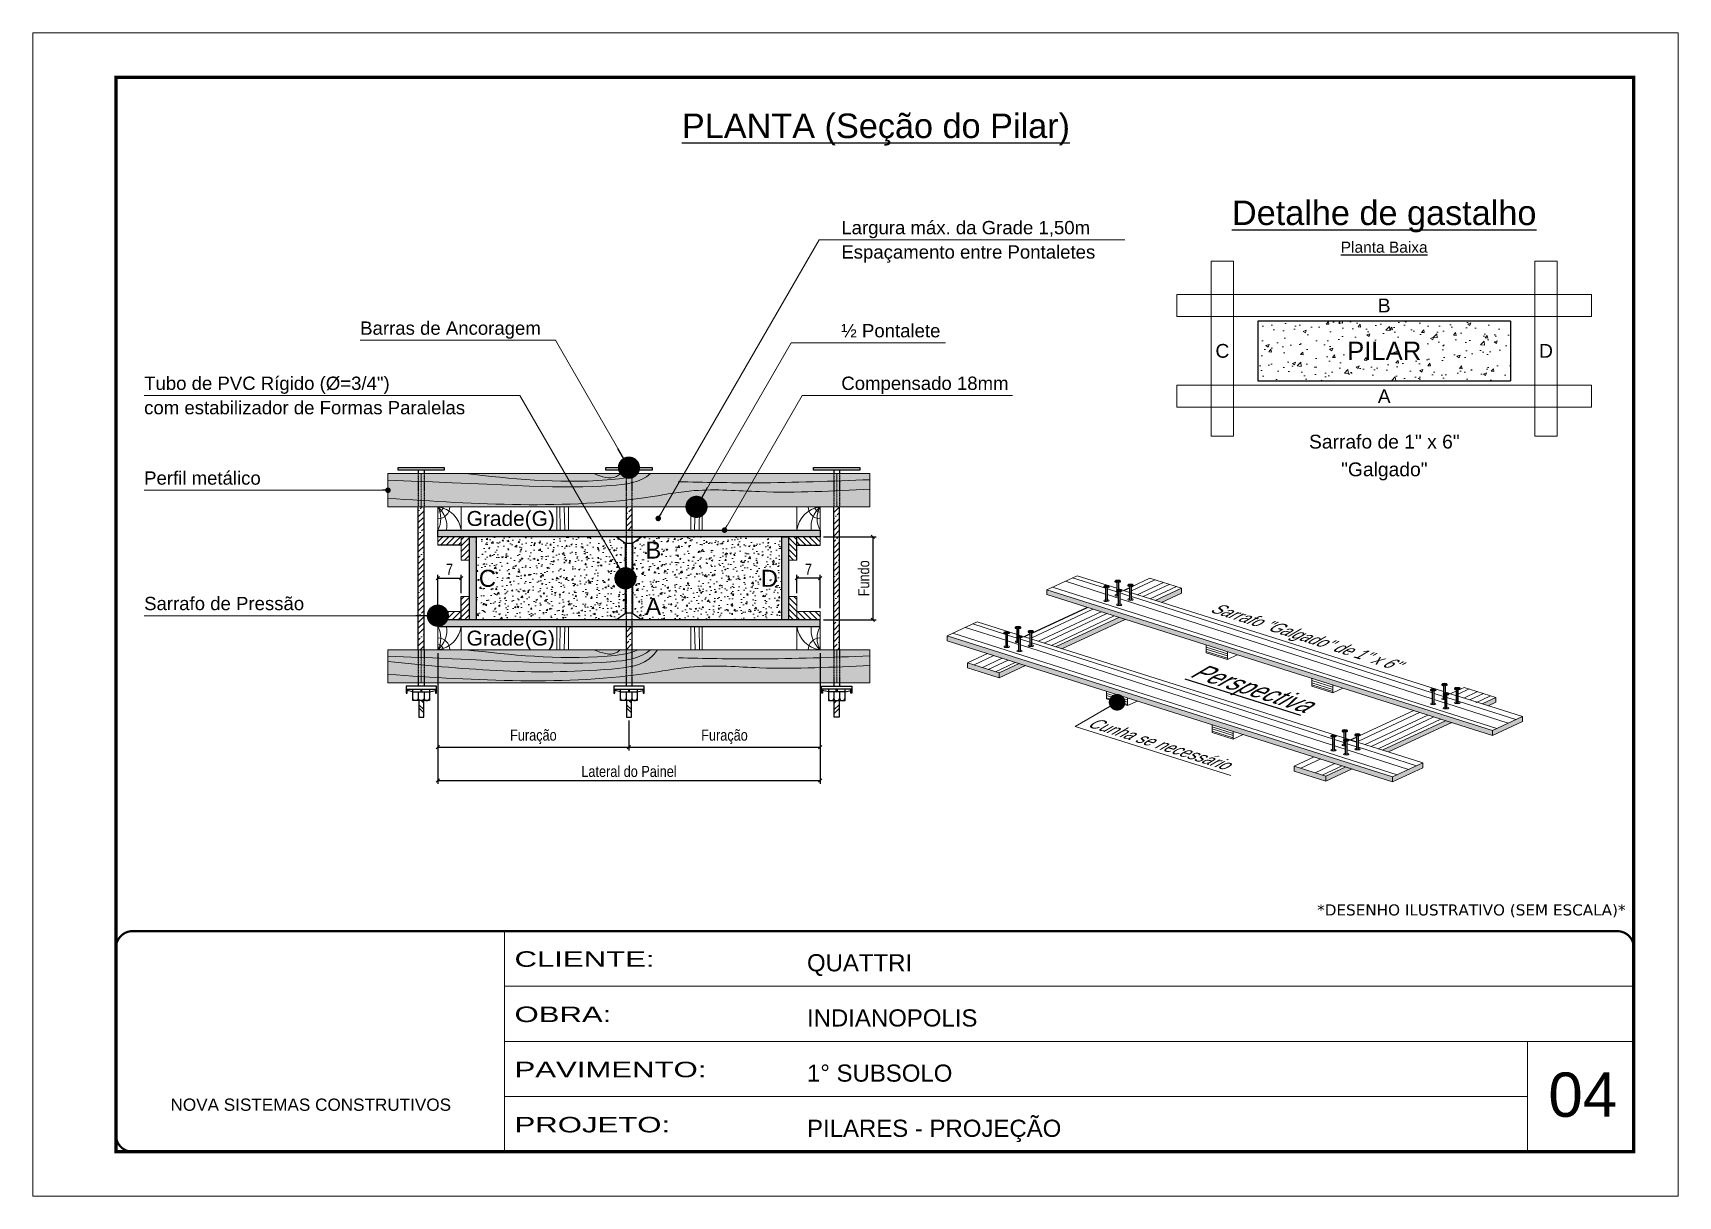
# Model space of a CAD drawing. Header units: millimetres. Extents: x 1945 to 8225, y 304 to 15137.
# Drawn here: x 6713 to 8198, y 14087 to 15137 of the extents above; entities that cross this region are included whole.
import ezdxf
from ezdxf.enums import TextEntityAlignment as Align

# ---------------------------------------------------------------- set-up
doc = ezdxf.new("R2010")
doc.units = ezdxf.units.MM
for name, pattern in [('CONTINUO', [0]), ('DASHED', [0.75, 0.5, -0.25]), ('HIDDEN', [0.375, 0.25, -0.125])]:
    doc.linetypes.add(name, pattern=pattern)
doc.layers.add('BARRA ANCORAGEM', color=251, linetype='Continuous')
doc.layers.add('COTA', color=241, linetype='Continuous')
for name, color, linetype, lineweight in [('CARIMBO', 255, 'Continuous', 9), ('CONCRETO', 251, 'Continuous', 25), ('Demarcação 1', 251, 'Continuous', 9), ('Folhas', 255, 'Continuous', 9), ('Hachura', 251, 'Continuous', 9), ('Madeira', 126, 'Continuous', 18), ('Perfil Metálico', 224, 'Continuous', 18), ('SARRAFO DE PRESSAO', 251, 'DASHED', 9)]:
    doc.layers.add(name, color=color, linetype=linetype, lineweight=lineweight)
doc.layers.add('Demarcação 2', color=7, linetype='Continuous', lineweight=9, true_color=0xe0e0e0)
doc.styles.add('ARIAL', font='arial.ttf')
doc.styles.add('COTA TECNICA-50', font='techl___.ttf', dxfattribs={"height": 10})
doc.styles.add('SANSSERIF', font='sas_____.pfb')
doc.styles.get("Standard").update_dxf_attribs({"font": 'arial.ttf'})
doc.styles.add('stylellllll', font='verdana.ttf', dxfattribs={"height": 2})
doc.styles.add('Tecnologia', font='')
doc.styles.get('Tecnologia').set_extended_font_data('Forgotten Futurist')
doc.dimstyles.new('3x', dxfattribs={"dimtxt": 10, "dimasz": 5, "dimexe": 7, "dimexo": 5, "dimgap": 4, "dimtad": 1, "dimdec": 4, "dimlfac": 0.333333, "dimdsep": 46, "dimtxsty": 'Standard', "dimblk": 'DOT', "dimcen": 0.09, "dimclrd": 1, "dimclre": 1, "dimclrt": 2, "dimadec": 0, "dimazin": 2, "dimtfac": 1, "dimtdec": 4, "dimtmove": 0, "dimatfit": 3, "dimldrblk": 'DOT', "dimfxl": 1, "dimtolj": 1, "dimtzin": 0, "dimlwd": 9, "dimlwe": 9, "dimarcsym": 0})
doc.dimstyles.new('COTA PAINEL-50', dxfattribs={"dimtxt": 10, "dimasz": 3, "dimexe": 3, "dimexo": 3, "dimgap": 3, "dimtad": 1, "dimdec": 1, "dimzin": 12, "dimdsep": 46, "dimtxsty": 'COTA TECNICA-50', "dimblk1": 'OBLIQUE', "dimblk2": 'OBLIQUE', "dimsah": 1, "dimcen": 0.9, "dimclrd": 4, "dimclre": 4, "dimclrt": 240, "dimadec": 1, "dimazin": 3, "dimtfac": 1, "dimtdec": 1, "dimtmove": 0, "dimatfit": 3, "dimfxl": 1, "dimtolj": 1, "dimtzin": 12, "dimarcsym": 0})
pattern_1 = [(45, (-466.4565, 22138.6626), (-5.303301, 5.303301), []), (45, (-461.153, 22138.6626), (-5.303301, 5.303301), [9.375, -1.875, 0, -1.875])]

msp = doc.modelspace()

# ---------------------------------------------------------------- texts
at = {"color": 0, "linetype": 'Continuous', "ltscale": 5, "style": 'ARIAL'}
for s, height, p in [('%%UPLANTA (Seção do Pilar)', 22.1184, (7474.31, 15042.2)), ('%%UDetalhe de gastalho', 22.1184, (7933.07, 14963.68)), ('%%UPlanta Baixa', 10, (7933.07, 14938.68))]:
    msp.add_text(s, height=height, dxfattribs=at).set_placement(p, align=Align.CENTER)
for s, p in [('Largura máx. da Grade 1,50m', (7443.05, 14955.36)), ('Barras de Ancoragem', (7008.77, 14864.63)), ('½ Pontalete', (7443.05, 14862.3)), ('Tubo de PVC Rígido (Ø=3/4")', (6813.77, 14814.84)), ('Compensado 18mm', (7443.05, 14814.84)), ('Perfil metálico', (6813.77, 14729.29)), ('Sarrafo de Pressão ', (6813.77, 14616.04))]:
    msp.add_text(s, height=12, dxfattribs=at).set_placement(p)
for s, p in [('Espaçamento entre Pontaletes', (7443.05, 14945.36)), ('com estabilizador de Formas Paralelas', (6813.77, 14804.84))]:
    msp.add_text(s, height=12, dxfattribs=at).set_placement(p, align=Align.TOP_LEFT)
for s, height, p in [('B', 12.44, (7933.07, 14891.04)), ('C', 12.44, (7787.03, 14850.08)), ('PILAR', 16.589, (7933.07, 14850.08)), ('D', 12.44, (8079.12, 14850.08)), ('A', 12.44, (7933.07, 14809.12)), ('Sarrafo de 1" x 6"', 12.4416, (7933.21, 14768.13)), ('"Galgado"', 12.442, (7933.21, 14743.13))]:
    msp.add_text(s, height=height, dxfattribs=at).set_placement(p, align=Align.MIDDLE_CENTER)
at = {"color": 0, "linetype": 'Continuous'}
for s, height, style, p in [('Grade(G)', 13.5, 'SANSSERIF', (7104.87, 14698.79)), ('C', 15.36, 'ARIAL', (7115.89, 14644.79)), ('D', 15.36, 'ARIAL', (7370.38, 14644.79)), ('Grade(G)', 13.5, 'SANSSERIF', (7104.87, 14590.79))]:
    msp.add_text(s, height=height, dxfattribs=dict(at, style=style)).set_placement(p, align=Align.MIDDLE_LEFT)
at = {"color": 0, "linetype": 'Continuous', "style": 'ARIAL'}
for s, p in [('B', (7273.33, 14670.29)), ('A', (7273.33, 14619.29))]:
    msp.add_text(s, height=15.36, dxfattribs=at).set_placement(p, align=Align.MIDDLE_CENTER)
at = {"style": 'ARIAL', "oblique": 42}
for s, height, p in [('Sarrafo "Galgado" de 1" x 6\'\'', 9.9777, (7858.89, 14588.11)), ('%%UPerspectiva', 15, (7808.76, 14539.68))]:
    msp.add_text(s, height=height, rotation=342.45159, dxfattribs=at).set_placement(p, align=Align.CENTER)
msp.add_text('Cunha se necessário', height=9.9777, rotation=342.45159, dxfattribs=at).set_placement((7664.27, 14511.1))
at = {"style": 'stylellllll'}
msp.add_text('*DESENHO ILUSTRATIVO (SEM ESCALA)*', height=10, dxfattribs=at).set_placement((8150.94, 14340.44), align=Align.RIGHT)
at = {"layer": 'CARIMBO', "style": 'ARIAL'}
msp.add_text('04', height=40, dxfattribs=at).set_placement((8081.22, 14158.68))

# ---------------------------------------------------------------- blocks, each defined once
blk = doc.blocks.new('_Oblique')
at = {"color": 0, "linetype": 'ByBlock', "lineweight": -2}
blk.add_line((-0.5, -0.5), (0.5, 0.5), dxfattribs=at)
blk = doc.blocks.new('*D381')
at = {"layer": 'COTA', "color": 4, "lineweight": -2, "transparency": 16777216}
for p, q in [((7426.9, 14682.3), (7474.5, 14682.3)), ((7471.5, 14682.3), (7471.5, 14607.3)), ((7426.9, 14607.3), (7474.5, 14607.3))]:
    blk.add_line(p, q, dxfattribs=at)
at = {"layer": 'Defpoints', "color": 0, "transparency": 16777216}
for p in [(7423.9, 14682.3), (7423.9, 14607.3), (7471.5, 14607.3)]:
    blk.add_point(p, dxfattribs=at)
at = {"layer": 'COTA', "color": 4, "lineweight": -2, "transparency": 16777216, "xscale": 3, "yscale": 3, "zscale": 3}
for p, rotation in [((7471.5, 14682.3), 90), ((7471.5, 14607.3), 270)]:
    blk.add_blockref('_Oblique', p, dxfattribs=dict(at, rotation=rotation))
at = {"layer": 'COTA', "color": 240, "transparency": 16777216, "insert": (7463.4, 14644.8), "char_height": 10, "attachment_point": 5, "rotation": 90, "style": 'COTA TECNICA-50'}
blk.add_mtext('\\A1;Fundo', dxfattribs=at)
blk = doc.blocks.new('*D382')
at = {"layer": 'COTA', "color": 4, "lineweight": -2, "transparency": 16777216}
for p, q in [((7078.9, 14577.3), (7078.9, 14489.3)), ((7251.4, 14516.4), (7251.4, 14489.3)), ((7078.9, 14492.3), (7251.4, 14492.3))]:
    blk.add_line(p, q, dxfattribs=at)
at = {"layer": 'Defpoints', "color": 0, "transparency": 16777216}
for p in [(7078.9, 14580.3), (7251.4, 14519.4), (7251.4, 14492.3)]:
    blk.add_point(p, dxfattribs=at)
at = {"layer": 'COTA', "color": 4, "lineweight": -2, "transparency": 16777216, "xscale": 3, "yscale": 3, "zscale": 3, "rotation": 180}
blk.add_blockref('_Oblique', (7078.9, 14492.3), dxfattribs=at)
at = {"layer": 'COTA', "color": 4, "lineweight": -2, "transparency": 16777216, "xscale": 3, "yscale": 3, "zscale": 3}
blk.add_blockref('_Oblique', (7251.4, 14492.3), dxfattribs=at)
at = {"layer": 'COTA', "color": 240, "transparency": 16777216, "insert": (7165.1, 14501.7), "char_height": 10, "attachment_point": 5, "style": 'COTA TECNICA-50'}
blk.add_mtext('\\A1;Furação', dxfattribs=at)
blk = doc.blocks.new('*D383')
at = {"layer": 'COTA', "color": 4, "lineweight": -2, "transparency": 16777216}
for p, q in [((7423.9, 14577.3), (7423.9, 14489.3)), ((7251.4, 14516.4), (7251.4, 14489.3)), ((7251.4, 14492.3), (7423.9, 14492.3))]:
    blk.add_line(p, q, dxfattribs=at)
at = {"layer": 'Defpoints', "color": 0, "transparency": 16777216}
for p in [(7423.9, 14580.3), (7251.4, 14519.4), (7423.9, 14492.3)]:
    blk.add_point(p, dxfattribs=at)
at = {"layer": 'COTA', "color": 4, "lineweight": -2, "transparency": 16777216, "xscale": 3, "yscale": 3, "zscale": 3, "rotation": 180}
blk.add_blockref('_Oblique', (7251.4, 14492.3), dxfattribs=at)
at = {"layer": 'COTA', "color": 4, "lineweight": -2, "transparency": 16777216, "xscale": 3, "yscale": 3, "zscale": 3}
blk.add_blockref('_Oblique', (7423.9, 14492.3), dxfattribs=at)
at = {"layer": 'COTA', "color": 240, "transparency": 16777216, "insert": (7337.6, 14501.7), "char_height": 10, "attachment_point": 5, "style": 'COTA TECNICA-50'}
blk.add_mtext('\\A1;Furação', dxfattribs=at)
blk = doc.blocks.new('*D384')
at = {"layer": 'COTA', "color": 4, "lineweight": -2, "transparency": 16777216}
for p, q in [((7078.9, 14577.3), (7078.9, 14459.3)), ((7423.9, 14577.3), (7423.9, 14459.3)), ((7078.9, 14462.3), (7423.9, 14462.3))]:
    blk.add_line(p, q, dxfattribs=at)
at = {"layer": 'Defpoints', "color": 0, "transparency": 16777216}
for p in [(7078.9, 14580.3), (7423.9, 14580.3), (7423.9, 14462.3)]:
    blk.add_point(p, dxfattribs=at)
at = {"layer": 'COTA', "color": 4, "lineweight": -2, "transparency": 16777216, "xscale": 3, "yscale": 3, "zscale": 3, "rotation": 180}
blk.add_blockref('_Oblique', (7078.9, 14462.3), dxfattribs=at)
at = {"layer": 'COTA', "color": 4, "lineweight": -2, "transparency": 16777216, "xscale": 3, "yscale": 3, "zscale": 3}
blk.add_blockref('_Oblique', (7423.9, 14462.3), dxfattribs=at)
at = {"layer": 'COTA', "color": 240, "transparency": 16777216, "insert": (7251.4, 14470.4), "char_height": 10, "attachment_point": 5, "style": 'COTA TECNICA-50'}
blk.add_mtext('\\A1;Lateral do Painel', dxfattribs=at)
blk = doc.blocks.new('*D385')
at = {"layer": 'COTA', "color": 4, "lineweight": -2, "transparency": 16777216}
for p, q in [((7078.9, 14617.8), (7078.9, 14647.8)), ((7078.9, 14644.8), (7099.9, 14644.8)), ((7099.9, 14631.3), (7099.9, 14647.8))]:
    blk.add_line(p, q, dxfattribs=at)
at = {"layer": 'Defpoints', "color": 0, "transparency": 16777216}
for p in [(7099.9, 14644.8), (7099.9, 14628.3), (7078.9, 14614.8)]:
    blk.add_point(p, dxfattribs=at)
at = {"layer": 'COTA', "color": 4, "lineweight": -2, "transparency": 16777216, "xscale": 3, "yscale": 3, "zscale": 3, "rotation": 180}
blk.add_blockref('_Oblique', (7078.9, 14644.8), dxfattribs=at)
at = {"layer": 'COTA', "color": 4, "lineweight": -2, "transparency": 16777216, "xscale": 3, "yscale": 3, "zscale": 3}
blk.add_blockref('_Oblique', (7099.9, 14644.8), dxfattribs=at)
at = {"layer": 'COTA', "color": 240, "transparency": 16777216, "insert": (7089.4, 14652.9), "char_height": 10, "attachment_point": 5, "style": 'COTA TECNICA-50'}
blk.add_mtext('\\A1;7', dxfattribs=at)
blk = doc.blocks.new('*D386')
at = {"layer": 'COTA', "color": 4, "lineweight": -2, "transparency": 16777216}
for p, q in [((7402.9, 14631.3), (7402.9, 14647.8)), ((7423.9, 14644.8), (7402.9, 14644.8)), ((7423.9, 14617.8), (7423.9, 14647.8))]:
    blk.add_line(p, q, dxfattribs=at)
at = {"layer": 'Defpoints', "color": 0, "transparency": 16777216}
for p in [(7402.9, 14644.8), (7402.9, 14628.3), (7423.9, 14614.8)]:
    blk.add_point(p, dxfattribs=at)
at = {"layer": 'COTA', "color": 4, "lineweight": -2, "transparency": 16777216, "xscale": 3, "yscale": 3, "zscale": 3, "rotation": 180}
blk.add_blockref('_Oblique', (7402.9, 14644.8), dxfattribs=at)
at = {"layer": 'COTA', "color": 4, "lineweight": -2, "transparency": 16777216, "xscale": 3, "yscale": 3, "zscale": 3}
blk.add_blockref('_Oblique', (7423.9, 14644.8), dxfattribs=at)
at = {"layer": 'COTA', "color": 240, "transparency": 16777216, "insert": (7413.4, 14652.9), "char_height": 10, "attachment_point": 5, "style": 'COTA TECNICA-50'}
blk.add_mtext('\\A1;7', dxfattribs=at)
blk = doc.blocks.new('_Dot')
at = {"color": 0, "linetype": 'ByBlock', "lineweight": -2}
blk.add_line((-0.5, 0), (-1, 0), dxfattribs=at)
at = {"color": 0, "linetype": 'ByBlock', "const_width": 0.5}
blk.add_lwpolyline([(-0.25, 0, 1), (0.25, 0, 1)], format="xyb", close=True, dxfattribs=at)
blk = doc.blocks.new('9999999999')
at = {"color": 30, "linetype": 'CONTINUO'}
for p, q in [((98564.6, 34230.2), (98564.6, 34429.4)), ((98564.6, 34379.6), (99584, 34379.6)), ((98564.6, 34329.8), (99488, 34329.8)), ((99584, 34329.8), (99488, 34329.8)), ((99488, 34329.8), (99488, 34230.2)), ((98564.6, 34280), (99488, 34280))]:
    blk.add_line(p, q, dxfattribs=at)
at = {"color": 30, "linetype": 'CONTINUO', "const_width": 2}
blk.add_lwpolyline([(99584, 34230.2), (99584, 34414.4, 0.414214), (99569, 34429.4), (98229, 34429.4, 0.414214), (98214, 34414.4), (98214, 34245.2, 0.414214), (98229, 34230.2), (99584, 34230.2)], format="xyb", dxfattribs=at)
at = {"layer": 'Folhas'}
blk.add_lwpolyline([(98139, 34190.2), (99624, 34190.2), (99624, 35240.2), (98139, 35240.2)], close=True, dxfattribs=at)
at = {"layer": 'Folhas', "color": 30, "const_width": 3}
blk.add_lwpolyline([(98214, 34230.2), (99584, 34230.2), (99584, 35200.2), (98214, 35200.2)], close=True, dxfattribs=at)
at = {"color": 7, "linetype": 'Continuous', "ltscale": 5, "style": 'ARIAL'}
for s, height, p in [('QUATTRI', 15.48, (98837.7, 34393.1)), ('INDIANOPOLIS', 15.483, (98837.7, 34343.3)), ('1° SUBSOLO', 15.48, (98837.7, 34293.5)), ('NOVA SISTEMAS CONSTRUTIVOS', 11.059, (98263.2, 34267.2)), ('PILARES - PROJEÇÃO', 15.483, (98837.7, 34243.7))]:
    blk.add_text(s, height=height, dxfattribs=at).set_placement(p)
at = {"layer": 'Folhas', "color": 7, "style": 'Tecnologia', "width": 1.5}
for s, p in [('CLIENTE:', (98573.7, 34397.2)), ('OBRA:', (98573.7, 34347.3)), ('PAVIMENTO:', (98573.7, 34297.5)), ('PROJETO:', (98573.7, 34247.7))]:
    blk.add_text(s, height=14, dxfattribs=at).set_placement(p)

# ---------------------------------------------------------------- dimensions: what is measured, and where the dimension line sits
at = {"layer": 'COTA'}
dim = msp.add_linear_dim(base=(7471.54, 14607.29), p1=(7423.87, 14682.29), p2=(7423.87, 14607.29), angle=90, text='Fundo', dimstyle='COTA PAINEL-50', dxfattribs=at)
dim.commit()
dim.dimension.update_dxf_attribs({"geometry": '*D381', "text_midpoint": (7463.41, 14644.79)})
dim = msp.add_linear_dim(base=(7099.87, 14644.79), p1=(7078.87, 14614.79), p2=(7099.87, 14628.29), text='7', dimstyle='COTA PAINEL-50', dxfattribs=at)
dim.commit()
dim.dimension.update_dxf_attribs({"geometry": '*D385', "text_midpoint": (7089.37, 14644.79), "dimtype": 160})
dim = msp.add_linear_dim(base=(7402.87, 14644.79), p1=(7423.87, 14614.79), p2=(7402.87, 14628.29), angle=180, text='7', dimstyle='COTA PAINEL-50', dxfattribs=at)
dim.commit()
dim.dimension.update_dxf_attribs({"geometry": '*D386', "text_midpoint": (7413.37, 14644.79), "dimtype": 160})
for base, p1, p2, text, picture, middle in [((7251.37, 14492.33), (7078.87, 14580.29), (7251.37, 14519.4), 'Furação', '*D382', (7165.12, 14501.73)), ((7423.87, 14462.33), (7078.87, 14580.29), (7423.87, 14580.29), 'Lateral do Painel', '*D384', (7251.37, 14470.39)), ((7423.87, 14492.33), (7251.37, 14519.4), (7423.87, 14580.29), 'Furação', '*D383', (7337.62, 14501.73))]:
    dim = msp.add_linear_dim(base=base, p1=p1, p2=p2, text=text, dimstyle='COTA PAINEL-50', dxfattribs=at)
    dim.commit()
    dim.dimension.update_dxf_attribs({"geometry": picture, "text_midpoint": middle})

# ---------------------------------------------------------------- hatches: boundary and pattern name
at = {"layer": 'Demarcação 1'}
for points in [[(7078.87, 14688.29), (7423.87, 14688.29), (7423.87, 14682.29), (7078.87, 14682.29)], [(7107.37, 14682.29), (7113.37, 14682.29), (7113.37, 14607.29), (7107.37, 14607.29)], [(7389.37, 14682.29), (7395.37, 14682.29), (7395.37, 14607.29), (7389.37, 14607.29)], [(7423.87, 14607.29), (7078.87, 14607.29), (7078.87, 14601.29), (7423.87, 14601.29)]]:
    msp.add_hatch(color=256, dxfattribs=at).paths.add_polyline_path(points)
at = {"layer": 'Demarcação 2'}
for points in [[(7468.87, 14739.29), (7033.87, 14739.29), (7033.87, 14709.29), (7468.87, 14709.29)], [(7468.87, 14580.29), (7033.87, 14580.29), (7033.87, 14550.29), (7468.87, 14550.29)]]:
    msp.add_hatch(color=256, dxfattribs=at).paths.add_polyline_path(points)
h = msp.add_hatch(color=256, dxfattribs=at)
h.paths.add_polyline_path([(7556.82, 14568.45), (7556.82, 14564.05), (7585.42, 14555.01), (7585.42, 14559.41)])
h.paths.add_polyline_path([(7609.21, 14566.03), (7603.57, 14567.82), (7585.42, 14559.41), (7585.42, 14555.01)])
h.paths.add_polyline_path([(7699.22, 14607.74), (7693.58, 14609.52), (7636.43, 14583.05), (7642.08, 14581.26)])
h.paths.add_polyline_path([(7750.23, 14635.78), (7726.44, 14624.75), (7732.08, 14622.97), (7750.23, 14631.38)])
h = msp.add_hatch(color=256, dxfattribs=at)
h.paths.add_polyline_path([(7628.59, 14634.48), (7628.59, 14630.08), (8030.69, 14502.92), (8030.69, 14507.32)])
h.paths.add_polyline_path([(8057.91, 14515.53), (8057.91, 14519.93), (8030.69, 14507.32), (8030.69, 14502.92)])
h = msp.add_hatch(color=256, dxfattribs=at)
h.paths.add_polyline_path([(7538.58, 14592.77), (7538.58, 14588.37), (7940.69, 14461.21), (7940.69, 14465.61)])
h.paths.add_polyline_path([(7967.91, 14473.82), (7967.91, 14478.22), (7940.69, 14465.61), (7940.69, 14461.21)])
h = msp.add_hatch(color=256, dxfattribs=at)
h.paths.add_polyline_path([(7994.14, 14514.48), (7988.5, 14516.26), (7931.36, 14489.78), (7937, 14488)])
h.paths.add_polyline_path([(8033.86, 14537.28), (8021.36, 14531.49), (8027.01, 14529.71), (8033.86, 14532.88)])
h.paths.add_polyline_path([(7904.14, 14472.77), (7898.49, 14474.55), (7880.35, 14466.15), (7880.35, 14461.75)])
h.paths.add_polyline_path([(7851.74, 14475.19), (7851.74, 14470.79), (7880.35, 14461.75), (7880.35, 14466.15)])
at = {"layer": 'Hachura'}
h = msp.add_hatch(dxfattribs=at)
h.set_pattern_fill('AR-CONC', color=256, scale=4, style=0)
h.set_pattern_definition([(50, (8103.277, 19176.732), (28.69041, -2.51009), [3, -33]), (355, (8103.277, 19176.732), (-5.55005, 30.08769), [2.4, -26.4]), (100.4514, (8105.668, 19176.523), (23.14038, 27.57758), [2.5496, -28.04568]), (46.1842, (8103.277, 19184.732), (42.68964, -6.62076), [4.5, -49.5]), (96.6356, (8106.834, 19184.18), (37.3865, 38.9647), [3.8244, -42.0685]), (351.1842, (8103.277, 19184.732), (37.3865, 38.96474), [3.6, -39.6]), (21, (8107.277, 19182.732), (23.87628, -16.10476), [3, -33]), (326, (8107.277, 19182.732), (9.73261, 29.006), [2.4, -26.4]), (71.4514, (8109.267, 19181.39), (33.6089, 12.90122), [2.5496, -28.04568]), (37.5, (8103.277, 19176.732), (0.486394, 13.315754), [0, -26.08, 0, -26.8, 0, -26.5]), (7.5, (8103.277, 19176.732), (10.52278, 15.77647), [0, -15.28, 0, -25.48, 0, -10.1]), (327.5, (8094.357, 19176.732), (21.352897, -0.902195), [0, -10, 0, -31.2, 0, -41.4]), (317.5, (8090.357, 19176.732), (23.32745, 4.0042), [0, -13, 0, -20.72, 0, -29.4])])
h.paths.add_polyline_path([(7819.03, 14877.04), (7819.03, 14823.12), (8047.12, 14823.12), (8047.12, 14877.04)])
h.paths.add_polyline_path([(7895.44, 14837.64), (7970.71, 14837.64), (7970.71, 14862.52), (7895.44, 14862.52)], flags=24)
h = msp.add_hatch(dxfattribs=at)
h.set_pattern_fill('ANSI35', color=256, scale=30, style=0)
h.set_pattern_definition(pattern_1)
h.paths.add_polyline_path([(7061.21, 14580.29), (7066.54, 14580.29), (7066.54, 14709.29), (7061.21, 14709.29)])
h = msp.add_hatch(dxfattribs=at)
h.set_pattern_fill('ANSI35', color=256, scale=30, style=0)
h.set_pattern_definition(pattern_1)
h.paths.add_polyline_path([(7248.71, 14688.29), (7254.04, 14688.29), (7254.04, 14709.29), (7248.71, 14709.29)])
h = msp.add_hatch(dxfattribs=at)
h.set_pattern_fill('ANSI35', color=256, scale=30, style=0)
h.set_pattern_definition(pattern_1)
h.paths.add_polyline_path([(7436.21, 14580.29), (7441.54, 14580.29), (7441.54, 14709.29), (7436.21, 14709.29)])
h = msp.add_hatch(dxfattribs=at)
h.set_pattern_fill('ANSI31', color=256, scale=30, style=0)
h.set_pattern_definition([(45, (3414.463, 13415.748), (-2.6516504, 2.6516504), [])])
h.paths.add_polyline_path([(7099.87, 14682.29), (7078.87, 14682.29), (7078.87, 14674.79), (7099.87, 14674.79)])
h = msp.add_hatch(dxfattribs=at)
h.set_pattern_fill('ANSI31', color=256, scale=30, style=0)
h.set_pattern_definition([(45, (10214.9686, 19412.1332), (-2.6516504, 2.6516504), [])])
h.paths.add_polyline_path([(7107.37, 14661.29), (7107.37, 14682.29), (7099.87, 14682.29), (7099.87, 14661.29)])
h = msp.add_hatch(dxfattribs=at)
h.set_pattern_fill('AR-CONC', color=256, scale=2, style=0)
h.set_pattern_definition([(50, (3414.463, 13435.248), (14.345204, -1.255043), [1.5, -16.5]), (355, (3414.463, 13435.248), (-2.775027, 15.043843), [1.2, -13.2]), (100.4514, (3415.659, 13435.144), (11.570188, 13.78879), [1.274804, -14.02284]), (46.1842, (3414.463, 13439.248), (21.34482, -3.31038), [2.25, -24.75]), (96.6356, (3416.242, 13438.972), (18.69325, 19.48236), [1.91221, -21.03426]), (351.1842, (3414.463, 13439.248), (18.69324, 19.48237), [1.8, -19.8]), (21, (3416.463, 13438.248), (11.93814, -8.052378), [1.5, -16.5]), (326, (3416.463, 13438.248), (4.866307, 14.503), [1.2, -13.2]), (71.4514, (3417.458, 13437.577), (16.804453, 6.45061), [1.274804, -14.02284]), (37.5, (3414.463, 13435.248), (0.243197, 6.657877), [0, -13.04, 0, -13.4, 0, -13.25]), (7.5, (3414.463, 13435.248), (5.261391, 7.888234), [0, -7.64, 0, -12.74, 0, -5.05]), (327.5, (3410.003, 13435.248), (10.676449, -0.4510974), [0, -5, 0, -15.6, 0, -20.7]), (317.5, (3408.003, 13435.248), (11.663723, 2.0021), [0, -6.5, 0, -10.36, 0, -14.7])])
h.paths.add_polyline_path([(7248.25, 14676.29), (7239.71, 14682.29), (7113.37, 14682.29), (7113.37, 14607.29), (7239.71, 14607.29), (7248.25, 14613.29)])
h.paths.add_polyline_path([(7389.37, 14607.29), (7389.37, 14682.29), (7263.04, 14682.29), (7254.5, 14676.29), (7254.5, 14613.29), (7263.04, 14607.29)])
h.paths.add_polyline_path([(7111.92, 14632.88), (7135.36, 14632.88), (7135.36, 14656.71), (7111.92, 14656.71)], flags=9)
h.paths.add_polyline_path([(7262.31, 14607.77), (7284.36, 14607.77), (7284.36, 14630.81), (7262.31, 14630.81)], flags=25)
h.paths.add_polyline_path([(7262.34, 14658.77), (7284.33, 14658.77), (7284.33, 14681.81), (7262.34, 14681.81)], flags=24)
h.paths.add_polyline_path([(7366.54, 14633.27), (7389.72, 14633.27), (7389.72, 14656.31), (7366.54, 14656.31)], flags=9)
h = msp.add_hatch(dxfattribs=at)
h.set_pattern_fill('ANSI31', color=256, scale=30, style=0)
h.set_pattern_definition([(135, (4287.777, 19412.1332), (2.6516504, 2.6516504), [])])
h.paths.add_polyline_path([(7395.37, 14661.29), (7395.37, 14682.29), (7402.87, 14682.29), (7402.87, 14661.29)])
h = msp.add_hatch(dxfattribs=at)
h.set_pattern_fill('ANSI31', color=256, scale=30, style=0)
h.set_pattern_definition([(135, (11088.2826, 13415.748), (2.6516504, 2.6516504), [])])
h.paths.add_polyline_path([(7402.87, 14682.29), (7423.87, 14682.29), (7423.87, 14674.79), (7402.87, 14674.79)])
h = msp.add_hatch(dxfattribs=at)
h.set_pattern_fill('ANSI31', color=256, scale=30, style=0)
h.set_pattern_definition([(45, (10214.9686, 19358.1332), (-2.6516504, 2.6516504), [])])
h.paths.add_polyline_path([(7107.37, 14607.29), (7107.37, 14628.29), (7099.87, 14628.29), (7099.87, 14607.29)])
h = msp.add_hatch(dxfattribs=at)
h.set_pattern_fill('ANSI31', color=256, scale=30, style=0)
h.set_pattern_definition([(135, (4287.777, 19358.1332), (2.6516504, 2.6516504), [])])
h.paths.add_polyline_path([(7395.37, 14607.29), (7395.37, 14628.29), (7402.87, 14628.29), (7402.87, 14607.29)])
h = msp.add_hatch(dxfattribs=at)
h.set_pattern_fill('ANSI31', color=256, scale=30, style=0)
h.set_pattern_definition([(45, (3414.463, 13348.248), (-2.6516504, 2.6516504), [])])
h.paths.add_polyline_path([(7099.87, 14614.79), (7078.87, 14614.79), (7078.87, 14607.29), (7099.87, 14607.29)])
h = msp.add_hatch(dxfattribs=at)
h.set_pattern_fill('ANSI31', color=256, scale=30, style=0)
h.set_pattern_definition([(135, (11088.2826, 13348.248), (2.6516504, 2.6516504), [])])
h.paths.add_polyline_path([(7402.87, 14614.79), (7423.87, 14614.79), (7423.87, 14607.29), (7402.87, 14607.29)])
h = msp.add_hatch(dxfattribs=at)
h.set_pattern_fill('ANSI35', color=256, scale=30, style=0)
h.set_pattern_definition(pattern_1)
h.paths.add_polyline_path([(7254.04, 14601.29), (7248.71, 14601.29), (7248.71, 14580.29), (7254.04, 14580.29)])
h = msp.add_hatch(dxfattribs=at)
h.set_pattern_fill('ANSI31', color=256, scale=15, angle=117.5, style=0)
h.set_pattern_definition([(162.5, (1127.2333, 21531.909), (-0.56382337, -1.7882193), [])])
h.paths.add_polyline_path([(7791.5, 14578.56), (7772.43, 14584.59), (7772.43, 14577.59), (7791.5, 14571.56)])
h = msp.add_hatch(dxfattribs=at)
h.set_pattern_fill('ANSI31', color=256, scale=15, angle=117.5, style=0)
h.set_pattern_definition([(162.5, (1222.5796, 21501.7578), (-0.56382337, -1.7882193), [])])
h.paths.add_polyline_path([(7886.85, 14548.41), (7867.78, 14554.44), (7867.78, 14547.44), (7886.85, 14541.41)])
h = msp.add_hatch(dxfattribs=at)
h.set_pattern_fill('ANSI31', color=256, scale=15, angle=117.5, style=0)
h.set_pattern_definition([(162.5, (1037.2268, 21490.202), (-0.56382337, -1.7882193), [])])
h.paths.add_polyline_path([(7701.5, 14529.85), (7701.5, 14536.85), (7682.43, 14542.88), (7682.43, 14535.88)])
h = msp.add_hatch(dxfattribs=at)
h.set_pattern_fill('ANSI31', color=256, scale=15, angle=117.5, style=0)
h.set_pattern_definition([(162.5, (1132.573, 21460.051), (-0.56382337, -1.7882193), [])])
h.paths.add_polyline_path([(7796.84, 14506.7), (7777.77, 14512.73), (7777.77, 14505.73), (7796.84, 14499.7)])

# ---------------------------------------------------------------- linework, layer by layer
for p, q in [((7099.87, 14674.79), (7078.87, 14674.79)), ((7402.87, 14661.29), (7402.87, 14682.29)), ((7402.87, 14674.79), (7423.87, 14674.79)), ((7690.08, 14642.24), (7690.08, 14641.67)), ((7690.12, 14642.24), (7692.7, 14641.55)), ((7690.32, 14642.52), (7693.67, 14641.62)), ((7690.85, 14642.73), (7694.4, 14641.78)), ((7691.73, 14642.89), (7694.91, 14642.04)), ((7695.01, 14641.67), (7695.01, 14642.24)), ((7099.87, 14607.29), (7099.87, 14628.29)), ((7679.87, 14637.51), (7679.87, 14636.93)), ((7679.9, 14637.51), (7682.49, 14636.81)), ((7679.99, 14636.82), (7681.48, 14636.28)), ((7680.11, 14637.79), (7683.46, 14636.89)), ((7680.63, 14638), (7684.19, 14637.05)), ((7681.48, 14636.28), (7681.48, 14623.84)), ((7681.52, 14638.16), (7684.7, 14637.31)), ((7681.72, 14623.81), (7681.72, 14635.73)), ((7684.68, 14636.82), (7683.19, 14636.28)), ((7683.19, 14623.84), (7683.19, 14636.28)), ((7684.8, 14636.93), (7684.8, 14637.51)), ((7690.2, 14641.55), (7691.69, 14641.01)), ((7691.46, 14633.84), (7691.46, 14633.27)), ((7691.49, 14633.84), (7694.07, 14633.15)), ((7691.57, 14633.15), (7693.06, 14632.61)), ((7691.69, 14641.01), (7691.69, 14634.12)), ((7691.69, 14633.11), (7691.69, 14628.57)), ((7691.7, 14634.12), (7695.05, 14633.23)), ((7691.94, 14634.24), (7691.94, 14640.46)), ((7691.94, 14628.55), (7691.94, 14633.02)), ((7692.22, 14634.34), (7695.77, 14633.39)), ((7693.06, 14632.61), (7693.06, 14620.18)), ((7693.11, 14634.5), (7696.28, 14633.65)), ((7693.31, 14620.15), (7693.31, 14632.06)), ((7694.89, 14641.55), (7693.4, 14641.01)), ((7693.4, 14634.52), (7693.4, 14641.01)), ((7696.27, 14633.15), (7694.78, 14632.61)), ((7694.78, 14620.17), (7694.78, 14632.61)), ((7696.38, 14633.27), (7696.38, 14633.84)), ((7697.84, 14633.8), (7703.27, 14636.32)), ((7701.67, 14638.58), (7701.67, 14638)), ((7701.7, 14638.58), (7704.29, 14637.88)), ((7701.78, 14637.89), (7703.27, 14637.34)), ((7701.91, 14638.86), (7705.26, 14637.96)), ((7702.43, 14639.07), (7705.99, 14638.12)), ((7703.27, 14637.34), (7703.27, 14624.91)), ((7703.32, 14639.23), (7706.49, 14638.38)), ((7703.52, 14624.88), (7703.52, 14636.79)), ((7704.99, 14637.11), (7706.91, 14638)), ((7706.48, 14637.89), (7704.99, 14637.34)), ((7704.99, 14624.91), (7704.99, 14637.34)), ((7706.59, 14638), (7706.59, 14638.58)), ((7614.98, 14595.4), (7664.97, 14618.57)), ((7600.08, 14600.53), (7600.08, 14599.96)), ((7600.11, 14600.53), (7602.69, 14599.84)), ((7600.19, 14599.84), (7601.68, 14599.3)), ((7600.32, 14600.81), (7603.67, 14599.91)), ((7600.84, 14601.03), (7604.39, 14600.07)), ((7601.68, 14599.3), (7601.68, 14592.41)), ((7601.73, 14601.19), (7604.9, 14600.33)), ((7601.93, 14592.54), (7601.93, 14598.75)), ((7604.89, 14599.84), (7603.4, 14599.3)), ((7603.4, 14592.81), (7603.4, 14599.3)), ((7605, 14599.96), (7605, 14600.53)), ((7589.86, 14595.8), (7589.86, 14595.23)), ((7589.9, 14595.8), (7592.48, 14595.11)), ((7589.98, 14595.11), (7591.47, 14594.57)), ((7590.11, 14596.08), (7593.46, 14595.18)), ((7590.63, 14596.29), (7594.18, 14595.34)), ((7591.47, 14594.57), (7591.47, 14582.13)), ((7591.51, 14596.45), (7594.69, 14595.6)), ((7591.72, 14582.11), (7591.72, 14594.02)), ((7594.67, 14595.11), (7593.18, 14594.57)), ((7593.18, 14582.13), (7593.18, 14594.57)), ((7594.79, 14595.23), (7594.79, 14595.8)), ((7601.45, 14592.14), (7601.45, 14591.56)), ((7601.48, 14592.14), (7604.07, 14591.44)), ((7601.57, 14591.45), (7603.06, 14590.9)), ((7601.68, 14591.4), (7601.68, 14586.87)), ((7601.69, 14592.42), (7605.04, 14591.52)), ((7601.93, 14586.84), (7601.93, 14591.32)), ((7602.21, 14592.63), (7605.77, 14591.68)), ((7603.06, 14590.9), (7603.06, 14578.47)), ((7603.1, 14592.79), (7606.27, 14591.94)), ((7603.3, 14578.44), (7603.3, 14590.36)), ((7606.26, 14591.45), (7604.77, 14590.9)), ((7604.77, 14578.47), (7604.77, 14590.9)), ((7606.38, 14591.56), (7606.38, 14592.14)), ((7607.83, 14592.09), (7613.27, 14594.61)), ((7611.66, 14596.87), (7611.66, 14596.3)), ((7611.69, 14596.87), (7614.28, 14596.18)), ((7611.78, 14596.18), (7613.27, 14595.64)), ((7611.9, 14597.15), (7615.25, 14596.25)), ((7612.42, 14597.36), (7615.98, 14596.41)), ((7613.27, 14595.64), (7613.27, 14583.2)), ((7613.31, 14597.52), (7616.49, 14596.67)), ((7613.51, 14583.18), (7613.51, 14595.09)), ((7616.47, 14596.18), (7614.98, 14595.64)), ((7614.98, 14583.2), (7614.98, 14595.64)), ((7616.59, 14596.3), (7616.59, 14596.87)), ((7974.79, 14544.24), (7974.79, 14543.67)), ((7974.83, 14544.24), (7977.41, 14543.55)), ((7974.91, 14543.55), (7976.4, 14543.01)), ((7975.03, 14544.52), (7978.39, 14543.63)), ((7975.56, 14544.74), (7979.11, 14543.79)), ((7976.4, 14543.01), (7976.4, 14530.58)), ((7976.44, 14544.9), (7979.62, 14544.05)), ((7976.65, 14530.55), (7976.65, 14542.46)), ((7979.6, 14543.55), (7978.11, 14543.01)), ((7978.11, 14530.57), (7978.11, 14543.01)), ((7979.72, 14543.67), (7979.72, 14544.24)), ((7985.01, 14548.98), (7985.01, 14548.4)), ((7985.04, 14548.98), (7987.62, 14548.28)), ((7985.12, 14548.29), (7986.61, 14547.74)), ((7985.25, 14549.26), (7988.6, 14548.36)), ((7985.77, 14549.47), (7989.32, 14548.52)), ((7986.38, 14540.58), (7986.38, 14540.01)), ((7986.41, 14540.58), (7989, 14539.89)), ((7986.5, 14539.89), (7987.99, 14539.35)), ((7986.61, 14547.74), (7986.61, 14540.86)), ((7986.61, 14539.85), (7986.61, 14535.31)), ((7986.62, 14540.86), (7989.97, 14539.96)), ((7986.65, 14549.63), (7989.83, 14548.78)), ((7986.86, 14540.98), (7986.86, 14547.2)), ((7986.86, 14535.28), (7986.86, 14539.76)), ((7987.14, 14541.08), (7990.7, 14540.12)), ((7987.99, 14539.35), (7987.99, 14526.92)), ((7988.03, 14541.23), (7991.2, 14540.38)), ((7988.23, 14526.89), (7988.23, 14538.8)), ((7989.81, 14548.29), (7988.32, 14547.74)), ((7988.32, 14541.26), (7988.32, 14547.74)), ((7991.19, 14539.89), (7989.7, 14539.35)), ((7989.7, 14526.91), (7989.7, 14539.35)), ((7989.93, 14548.4), (7989.93, 14548.98)), ((7991.3, 14540.01), (7991.3, 14540.58)), ((7996.59, 14545.31), (7996.59, 14544.74)), ((7996.62, 14545.31), (7999.21, 14544.62)), ((7996.71, 14544.62), (7998.2, 14544.08)), ((7996.83, 14545.59), (8000.18, 14544.7)), ((7997.35, 14545.81), (8000.91, 14544.86)), ((7998.2, 14544.08), (7998.2, 14531.65)), ((7998.24, 14545.97), (8001.41, 14545.11)), ((7998.44, 14531.62), (7998.44, 14543.53)), ((8001.4, 14544.62), (7999.91, 14544.08)), ((7999.91, 14531.64), (7999.91, 14544.08)), ((8001.52, 14544.74), (8001.52, 14545.31)), ((7884.79, 14502.54), (7884.79, 14501.97)), ((7884.82, 14502.54), (7887.4, 14501.85)), ((7884.9, 14501.85), (7886.39, 14501.31)), ((7885.03, 14502.82), (7888.38, 14501.92)), ((7885.55, 14503.03), (7889.1, 14502.08)), ((7886.39, 14501.31), (7886.39, 14488.87)), ((7886.44, 14503.19), (7889.61, 14502.34)), ((7886.64, 14488.84), (7886.64, 14500.76)), ((7889.6, 14501.85), (7888.11, 14501.31)), ((7888.11, 14488.87), (7888.11, 14501.31)), ((7889.71, 14501.97), (7889.71, 14502.54)), ((7895, 14507.27), (7895, 14506.7)), ((7895.03, 14507.27), (7897.62, 14506.58)), ((7895.12, 14506.58), (7896.61, 14506.04)), ((7895.24, 14507.55), (7898.59, 14506.65)), ((7895.76, 14507.76), (7899.32, 14506.81)), ((7896.37, 14498.87), (7896.37, 14498.3)), ((7896.4, 14498.87), (7898.99, 14498.18)), ((7896.49, 14498.18), (7897.98, 14497.64)), ((7896.61, 14506.04), (7896.61, 14499.15)), ((7896.61, 14499.15), (7899.96, 14498.26)), ((7896.61, 14498.14), (7896.61, 14493.6)), ((7896.65, 14507.92), (7899.82, 14507.07)), ((7896.85, 14499.27), (7896.85, 14505.49)), ((7896.85, 14493.58), (7896.85, 14498.05)), ((7897.13, 14499.37), (7900.69, 14498.42)), ((7897.98, 14497.64), (7897.98, 14485.21)), ((7898.02, 14499.53), (7901.2, 14498.68)), ((7898.23, 14485.18), (7898.23, 14497.09)), ((7899.81, 14506.58), (7898.32, 14506.04)), ((7898.32, 14499.55), (7898.32, 14506.04)), ((7898.32, 14500.23), (7908.19, 14497.11)), ((7901.18, 14498.18), (7899.69, 14497.64)), ((7899.69, 14485.2), (7899.69, 14497.64)), ((7899.93, 14506.7), (7899.93, 14507.27)), ((7901.3, 14498.3), (7901.3, 14498.87)), ((7902.75, 14498.83), (7908.19, 14501.35)), ((7902.75, 14498.83), (7908.19, 14501.35)), ((7906.58, 14503.61), (7906.58, 14503.03)), ((7906.62, 14503.61), (7909.2, 14502.91)), ((7906.7, 14502.92), (7908.19, 14502.37)), ((7906.82, 14503.89), (7910.18, 14502.99)), ((7907.35, 14504.1), (7910.9, 14503.15)), ((7908.19, 14502.37), (7908.19, 14489.94)), ((7908.23, 14504.26), (7911.41, 14503.41)), ((7908.44, 14489.91), (7908.44, 14501.82)), ((7911.39, 14502.92), (7909.9, 14502.37)), ((7909.9, 14489.94), (7909.9, 14502.37)), ((7911.51, 14503.03), (7911.51, 14503.61))]:
    msp.add_line(p, q)
for points in [[(7078.87, 14688.29), (7423.87, 14688.29), (7423.87, 14682.29), (7078.87, 14682.29)], [(7107.37, 14682.29), (7113.37, 14682.29), (7113.37, 14607.29), (7107.37, 14607.29)], [(7389.37, 14682.29), (7395.37, 14682.29), (7395.37, 14607.29), (7389.37, 14607.29)], [(7423.87, 14607.29), (7078.87, 14607.29), (7078.87, 14601.29), (7423.87, 14601.29)]]:
    msp.add_lwpolyline(points, close=True)
at = {"const_width": 0.117}
for points in [[(7682.98, 14631.69, -0.1838798), (7681.74, 14631.69, -0.1838798)], [(7682.98, 14630.75, -0.1838798), (7681.74, 14630.75, -0.1838798)], [(7682.98, 14629.81, -0.1838798), (7681.74, 14629.81, -0.1838798)], [(7682.98, 14628.87, -0.1838798), (7681.74, 14628.87, -0.1838798)], [(7682.98, 14627.94, -0.1838798), (7681.74, 14627.94, -0.1838798)], [(7693.2, 14636.42, -0.1838798), (7691.95, 14636.42, -0.1838798)], [(7693.2, 14635.48, -0.1838798), (7691.95, 14635.48, -0.1838798)], [(7692.62, 14634.43, -0.0982359), (7691.95, 14634.54)], [(7693.04, 14632.62, -0.1605238), (7691.95, 14632.67)], [(7693.06, 14631.69, -0.1633298), (7691.95, 14631.73)], [(7693.06, 14630.75, -0.1633298), (7691.95, 14630.79)], [(7693.06, 14629.81, -0.1633298), (7691.95, 14629.86)], [(7693.2, 14634.54, -0.0257332), (7693.02, 14634.49, -0.0257332)], [(7694.57, 14628.02, -0.1838798), (7693.33, 14628.02, -0.1838798)], [(7704.78, 14632.75, -0.1838798), (7703.54, 14632.75, -0.1838798)], [(7704.78, 14631.82, -0.1838798), (7703.54, 14631.82, -0.1838798)], [(7704.78, 14630.88, -0.1838798), (7703.54, 14630.88, -0.1838798)], [(7704.78, 14629.94, -0.1838798), (7703.54, 14629.94, -0.1838798)], [(7704.78, 14629, -0.1838798), (7703.54, 14629, -0.1838798)], [(7704.78, 14628.07, -0.1838798), (7703.54, 14628.07, -0.1838798)], [(7682.98, 14627, -0.1838798), (7681.74, 14627, -0.1838798)], [(7682.98, 14626.06, -0.1838798), (7681.74, 14626.06, -0.1838798)], [(7682.98, 14625.12, -0.1838798), (7681.74, 14625.12, -0.1838798)], [(7694.57, 14627.09, -0.1838798), (7693.33, 14627.09, -0.1838798)], [(7694.57, 14626.15, -0.1838798), (7693.33, 14626.15, -0.1838798)], [(7694.57, 14625.21, -0.1838798), (7693.33, 14625.21, -0.1838798)], [(7694.57, 14624.27, -0.1838798), (7693.33, 14624.27, -0.1838798)], [(7694.57, 14623.34, -0.1838798), (7693.33, 14623.34, -0.1838798)], [(7694.57, 14622.4, -0.1838798), (7693.33, 14622.4, -0.1838798)], [(7694.57, 14621.46, -0.1838798), (7693.33, 14621.46, -0.1838798)], [(7704.78, 14627.13, -0.1838798), (7703.54, 14627.13, -0.1838798)], [(7704.78, 14626.19, -0.1838798), (7703.54, 14626.19, -0.1838798)], [(7592.98, 14589.98, -0.1838798), (7591.73, 14589.98, -0.1838798)], [(7592.98, 14589.04, -0.1838798), (7591.73, 14589.04, -0.1838798)], [(7592.98, 14588.1, -0.1838798), (7591.73, 14588.1, -0.1838798)], [(7592.98, 14587.17, -0.1838798), (7591.73, 14587.17, -0.1838798)], [(7592.98, 14586.23, -0.1838798), (7591.73, 14586.23, -0.1838798)], [(7592.98, 14585.29, -0.1838798), (7591.73, 14585.29, -0.1838798)], [(7592.98, 14584.35, -0.1838798), (7591.73, 14584.35, -0.1838798)], [(7592.98, 14583.42, -0.1838798), (7591.73, 14583.42, -0.1838798)], [(7603.19, 14594.71, -0.1838798), (7601.95, 14594.71, -0.1838798)], [(7603.19, 14593.77, -0.1838798), (7601.95, 14593.77, -0.1838798)], [(7602.62, 14592.72, -0.0982359), (7601.95, 14592.84)], [(7603.04, 14590.91, -0.1605238), (7601.95, 14590.96)], [(7603.06, 14589.98, -0.1633298), (7601.95, 14590.02)], [(7603.06, 14589.04, -0.1633298), (7601.95, 14589.09)], [(7603.06, 14588.1, -0.1633298), (7601.95, 14588.15)], [(7603.19, 14592.84, -0.0257332), (7603.02, 14592.78, -0.0257332)], [(7604.56, 14586.32, -0.1838798), (7603.32, 14586.32, -0.1838798)], [(7604.56, 14585.38, -0.1838798), (7603.32, 14585.38, -0.1838798)], [(7604.56, 14584.44, -0.1838798), (7603.32, 14584.44, -0.1838798)], [(7604.56, 14583.5, -0.1838798), (7603.32, 14583.5, -0.1838798)], [(7614.77, 14591.05, -0.1838798), (7613.53, 14591.05, -0.1838798)], [(7614.77, 14590.11, -0.1838798), (7613.53, 14590.11, -0.1838798)], [(7614.77, 14589.17, -0.1838798), (7613.53, 14589.17, -0.1838798)], [(7614.77, 14588.24, -0.1838798), (7613.53, 14588.24, -0.1838798)], [(7614.77, 14587.3, -0.1838798), (7613.53, 14587.3, -0.1838798)], [(7614.77, 14586.36, -0.1838798), (7613.53, 14586.36, -0.1838798)], [(7614.77, 14585.42, -0.1838798), (7613.53, 14585.42, -0.1838798)], [(7614.77, 14584.49, -0.1838798), (7613.53, 14584.49, -0.1838798)], [(7604.56, 14582.57, -0.1838798), (7603.32, 14582.57, -0.1838798)], [(7604.56, 14581.63, -0.1838798), (7603.32, 14581.63, -0.1838798)], [(7604.56, 14580.69, -0.1838798), (7603.32, 14580.69, -0.1838798)], [(7604.56, 14579.75, -0.1838798), (7603.32, 14579.75, -0.1838798)], [(7977.91, 14538.42, -0.1838798), (7976.66, 14538.42, -0.1838798)], [(7988.12, 14543.16, -0.1838798), (7986.87, 14543.16, -0.1838798)], [(7988.12, 14542.22, -0.1838798), (7986.87, 14542.22, -0.1838798)], [(7987.55, 14541.17, -0.0982359), (7986.87, 14541.28)], [(7987.97, 14539.36, -0.1605238), (7986.87, 14539.41)], [(7987.99, 14538.42, -0.1633298), (7986.87, 14538.47)], [(7988.12, 14541.28, -0.0257332), (7987.95, 14541.23, -0.0257332)], [(7999.7, 14539.49, -0.1838798), (7998.46, 14539.49, -0.1838798)], [(7999.7, 14538.55, -0.1838798), (7998.46, 14538.55, -0.1838798)], [(7977.91, 14537.49, -0.1838798), (7976.66, 14537.49, -0.1838798)], [(7977.91, 14536.55, -0.1838798), (7976.66, 14536.55, -0.1838798)], [(7977.91, 14535.61, -0.1838798), (7976.66, 14535.61, -0.1838798)], [(7977.91, 14534.67, -0.1838798), (7976.66, 14534.67, -0.1838798)], [(7977.91, 14533.74, -0.1838798), (7976.66, 14533.74, -0.1838798)], [(7977.91, 14532.8, -0.1838798), (7976.66, 14532.8, -0.1838798)], [(7977.91, 14531.86, -0.1838798), (7976.66, 14531.86, -0.1838798)], [(7987.99, 14537.49, -0.1633298), (7986.87, 14537.53)], [(7987.99, 14536.55, -0.1633298), (7986.87, 14536.59)], [(7989.49, 14534.76, -0.1838798), (7988.25, 14534.76, -0.1838798)], [(7989.49, 14533.82, -0.1838798), (7988.25, 14533.82, -0.1838798)], [(7989.49, 14532.89, -0.1838798), (7988.25, 14532.89, -0.1838798)], [(7989.49, 14531.95, -0.1838798), (7988.25, 14531.95, -0.1838798)], [(7989.49, 14531.01, -0.1838798), (7988.25, 14531.01, -0.1838798)], [(7989.49, 14530.07, -0.1838798), (7988.25, 14530.07, -0.1838798)], [(7989.49, 14529.14, -0.1838798), (7988.25, 14529.14, -0.1838798)], [(7989.49, 14528.2, -0.1838798), (7988.25, 14528.2, -0.1838798)], [(7999.7, 14537.62, -0.1838798), (7998.46, 14537.62, -0.1838798)], [(7999.7, 14536.68, -0.1838798), (7998.46, 14536.68, -0.1838798)], [(7999.7, 14535.74, -0.1838798), (7998.46, 14535.74, -0.1838798)], [(7999.7, 14534.8, -0.1838798), (7998.46, 14534.8, -0.1838798)], [(7999.7, 14533.87, -0.1838798), (7998.46, 14533.87, -0.1838798)], [(7999.7, 14532.93, -0.1838798), (7998.46, 14532.93, -0.1838798)], [(7887.9, 14496.72, -0.1838798), (7886.66, 14496.72, -0.1838798)], [(7887.9, 14495.78, -0.1838798), (7886.66, 14495.78, -0.1838798)], [(7887.9, 14494.84, -0.1838798), (7886.66, 14494.84, -0.1838798)], [(7887.9, 14493.9, -0.1838798), (7886.66, 14493.9, -0.1838798)], [(7898.11, 14501.45, -0.1838798), (7896.87, 14501.45, -0.1838798)], [(7898.11, 14500.51, -0.1838798), (7896.87, 14500.51, -0.1838798)], [(7897.54, 14499.46, -0.0982359), (7896.87, 14499.57)], [(7897.96, 14497.65, -0.1605238), (7896.87, 14497.7)], [(7897.98, 14496.72, -0.1633298), (7896.87, 14496.76)], [(7897.98, 14495.78, -0.1633298), (7896.87, 14495.82)], [(7897.98, 14494.84, -0.1633298), (7896.87, 14494.89)], [(7898.11, 14499.57, -0.0257332), (7897.94, 14499.52, -0.0257332)], [(7909.7, 14497.79, -0.1838798), (7908.45, 14497.79, -0.1838798)], [(7909.7, 14496.85, -0.1838798), (7908.45, 14496.85, -0.1838798)], [(7909.7, 14495.91, -0.1838798), (7908.45, 14495.91, -0.1838798)], [(7909.7, 14494.97, -0.1838798), (7908.45, 14494.97, -0.1838798)], [(7909.7, 14494.04, -0.1838798), (7908.45, 14494.04, -0.1838798)], [(7887.9, 14492.97, -0.1838798), (7886.66, 14492.97, -0.1838798)], [(7887.9, 14492.03, -0.1838798), (7886.66, 14492.03, -0.1838798)], [(7887.9, 14491.09, -0.1838798), (7886.66, 14491.09, -0.1838798)], [(7887.9, 14490.15, -0.1838798), (7886.66, 14490.15, -0.1838798)], [(7899.48, 14493.05, -0.1838798), (7898.24, 14493.05, -0.1838798)], [(7899.48, 14492.12, -0.1838798), (7898.24, 14492.12, -0.1838798)], [(7899.48, 14491.18, -0.1838798), (7898.24, 14491.18, -0.1838798)], [(7899.48, 14490.24, -0.1838798), (7898.24, 14490.24, -0.1838798)], [(7899.48, 14489.3, -0.1838798), (7898.24, 14489.3, -0.1838798)], [(7899.48, 14488.37, -0.1838798), (7898.24, 14488.37, -0.1838798)], [(7899.48, 14487.43, -0.1838798), (7898.24, 14487.43, -0.1838798)], [(7899.48, 14486.49, -0.1838798), (7898.24, 14486.49, -0.1838798)], [(7909.7, 14493.1, -0.1838798), (7908.45, 14493.1, -0.1838798)], [(7909.7, 14492.16, -0.1838798), (7908.45, 14492.16, -0.1838798)], [(7909.7, 14491.22, -0.1838798), (7908.45, 14491.22, -0.1838798)]]:
    msp.add_lwpolyline(points, format="xyb", dxfattribs=at)
for centre, start, end in [((7679.99, 14636.93), 180, 270), ((7684.68, 14636.93), 270, 0), ((7690.2, 14641.67), 180, 270), ((7691.57, 14633.27), 180, 270), ((7694.89, 14641.67), 270, 0), ((7696.27, 14633.27), 270, 0), ((7701.78, 14638), 180, 270), ((7706.48, 14638), 270, 0), ((7600.19, 14599.96), 180, 270), ((7604.89, 14599.96), 270, 0), ((7589.98, 14595.23), 180, 270), ((7594.67, 14595.23), 270, 0), ((7601.57, 14591.56), 180, 270), ((7606.26, 14591.56), 270, 0), ((7611.78, 14596.3), 180, 270), ((7616.47, 14596.3), 270, 0), ((7974.91, 14543.67), 180, 270), ((7979.6, 14543.67), 270, 0), ((7985.12, 14548.4), 180, 270), ((7986.5, 14540.01), 180, 270), ((7989.81, 14548.4), 270, 0), ((7991.19, 14540.01), 270, 0), ((7996.71, 14544.74), 180, 270), ((8001.4, 14544.74), 270, 0), ((7884.9, 14501.97), 180, 270), ((7889.6, 14501.97), 270, 0), ((7895.12, 14506.7), 180, 270), ((7896.49, 14498.3), 180, 270), ((7899.81, 14506.7), 270, 0), ((7901.18, 14498.3), 270, 0), ((7906.7, 14503.03), 180, 270), ((7911.39, 14503.03), 270, 0)]:
    msp.add_arc(centre, 0.117, start, end)
at = {"extrusion": (0, 0, -1)}
for centre in [(7692.56, 14642.24), (7682.35, 14637.51), (7693.94, 14633.84), (7704.15, 14638.58), (7602.56, 14600.53), (7614.14, 14596.87), (7592.34, 14595.8), (7603.93, 14592.14), (7977.27, 14544.24), (7987.48, 14548.98), (7988.86, 14540.58), (7999.07, 14545.31), (7887.27, 14502.54), (7897.48, 14507.27), (7898.85, 14498.87), (7909.06, 14503.61)]:
    msp.add_ellipse(centre, major_axis=(2.45, 0), ratio=0.2835444, start_param=-1.5707963, end_param=4.712389, dxfattribs=at)
at = {"layer": 'BARRA ANCORAGEM'}
for p, q in [((7061.21, 14742.29), (7061.21, 14739.29)), ((7066.54, 14742.29), (7066.54, 14739.29)), ((7248.71, 14742.29), (7248.71, 14739.29)), ((7254.04, 14742.29), (7254.04, 14739.29)), ((7436.21, 14742.29), (7436.21, 14739.29)), ((7441.54, 14742.29), (7441.54, 14739.29)), ((7061.21, 14580.29), (7061.21, 14709.29)), ((7066.54, 14580.29), (7066.54, 14709.29)), ((7248.71, 14709.29), (7248.71, 14688.29)), ((7254.04, 14709.29), (7254.04, 14688.29)), ((7436.21, 14580.29), (7436.21, 14709.29)), ((7441.54, 14580.29), (7441.54, 14709.29)), ((7254.5, 14676.29), (7248.25, 14676.29)), ((7254.5, 14613.29), (7248.25, 14613.29)), ((7248.71, 14601.29), (7248.71, 14580.29)), ((7254.04, 14601.29), (7254.04, 14580.29)), ((7056.36, 14542.29), (7051.06, 14543.45)), ((7071.38, 14542.29), (7076.69, 14543.45)), ((7243.86, 14542.29), (7238.56, 14543.45)), ((7258.88, 14542.29), (7264.19, 14543.45)), ((7431.36, 14542.29), (7426.06, 14543.45)), ((7446.38, 14542.29), (7451.69, 14543.45)), ((7066.08, 14526.29), (7061.66, 14530.71)), ((7066.08, 14523.36), (7061.66, 14527.77)), ((7066.08, 14532.15), (7063.83, 14534.4)), ((7253.58, 14526.29), (7249.16, 14530.71)), ((7253.58, 14523.36), (7249.16, 14527.77)), ((7253.58, 14532.15), (7251.33, 14534.4)), ((7436.66, 14532.15), (7438.91, 14534.4)), ((7436.66, 14526.29), (7441.08, 14530.71)), ((7436.66, 14522.81), (7441.08, 14527.23))]:
    msp.add_line(p, q, dxfattribs=at)
at = {"layer": 'BARRA ANCORAGEM', "linetype": 'HIDDEN'}
for p, q in [((7061.21, 14739.29), (7061.21, 14709.29)), ((7066.54, 14739.29), (7066.54, 14709.29)), ((7248.71, 14739.29), (7248.71, 14709.29)), ((7254.04, 14739.29), (7254.04, 14709.29)), ((7436.21, 14739.29), (7436.21, 14709.29)), ((7441.54, 14739.29), (7441.54, 14709.29)), ((7248.71, 14688.29), (7248.71, 14601.29)), ((7254.04, 14688.29), (7254.04, 14601.29)), ((7061.21, 14580.29), (7061.21, 14547.29)), ((7066.54, 14580.29), (7066.54, 14547.29)), ((7248.71, 14580.29), (7248.71, 14547.29)), ((7254.04, 14580.29), (7254.04, 14547.29)), ((7436.21, 14580.29), (7436.21, 14547.29)), ((7441.54, 14580.29), (7441.54, 14547.29))]:
    msp.add_line(p, q, dxfattribs=at)
at = {"layer": 'BARRA ANCORAGEM', "flags": 128}
for points in [[(7043.07, 14744.69), (7084.68, 14744.69), (7084.68, 14742.29), (7043.07, 14742.29)], [(7230.57, 14744.69), (7272.18, 14744.69), (7272.18, 14742.29), (7230.57, 14742.29)], [(7418.07, 14744.69), (7459.68, 14744.69), (7459.68, 14742.29), (7418.07, 14742.29)]]:
    msp.add_lwpolyline(points, close=True, dxfattribs=at)
at = {"layer": 'BARRA ANCORAGEM'}
msp.add_lwpolyline([(7239.71, 14682.29), (7263.04, 14682.29), (7254.5, 14676.29), (7254.5, 14613.29), (7263.04, 14607.29), (7239.71, 14607.29), (7248.25, 14613.29), (7248.25, 14676.29)], close=True, dxfattribs=at)
at = {"layer": 'BARRA ANCORAGEM', "flags": 128}
for points in [[(7077.57, 14547.29), (7050.18, 14547.29), (7050.18, 14544.62), (7077.57, 14544.62)], [(7050.18, 14544.62), (7050.18, 14541.06), (7051.06, 14541.06), (7051.06, 14544.62)], [(7071.38, 14544.62), (7071.38, 14534.4), (7056.36, 14534.4), (7056.36, 14544.62)], [(7056.36, 14542.29), (7071.38, 14542.29)], [(7063.43, 14544.62), (7063.43, 14542.29)], [(7064.31, 14542.29), (7064.31, 14544.62)], [(7076.69, 14544.62), (7076.69, 14541.06), (7077.57, 14541.06), (7077.57, 14547.29)], [(7265.07, 14547.29), (7237.68, 14547.29), (7237.68, 14544.62), (7265.07, 14544.62)], [(7237.68, 14544.62), (7237.68, 14541.06), (7238.56, 14541.06), (7238.56, 14544.62)], [(7258.88, 14544.62), (7258.88, 14534.4), (7243.86, 14534.4), (7243.86, 14544.62)], [(7243.86, 14542.29), (7258.88, 14542.29)], [(7250.93, 14544.62), (7250.93, 14542.29)], [(7251.81, 14542.29), (7251.81, 14544.62)], [(7264.19, 14544.62), (7264.19, 14541.06), (7265.07, 14541.06), (7265.07, 14547.29)], [(7426.06, 14544.62), (7426.06, 14541.06), (7425.18, 14541.06), (7425.18, 14547.29)], [(7425.18, 14547.29), (7452.57, 14547.29)], [(7452.57, 14544.62), (7425.18, 14544.62)], [(7431.36, 14544.62), (7431.36, 14534.4), (7446.38, 14534.4), (7446.38, 14544.62)], [(7446.38, 14542.29), (7431.36, 14542.29)], [(7438.43, 14542.29), (7438.43, 14544.62)], [(7439.31, 14544.62), (7439.31, 14542.29)], [(7452.57, 14547.29), (7452.57, 14541.06), (7451.69, 14541.06), (7451.69, 14544.62)], [(7061.66, 14534.4), (7061.66, 14519.4), (7066.08, 14519.4), (7066.08, 14534.4)], [(7249.16, 14534.4), (7249.16, 14519.4), (7253.58, 14519.4), (7253.58, 14534.4)], [(7441.08, 14534.4), (7441.08, 14519.4), (7436.66, 14519.4), (7436.66, 14534.4)]]:
    msp.add_lwpolyline(points, dxfattribs=at)
for points in [[(7061.22, 14542.29), (7061.22, 14536.17, -0.729796), (7056.36, 14536.17, -0.729796)], [(7066.52, 14542.29), (7066.52, 14536.17, -0.6666667), (7061.22, 14536.17, -0.6666667)], [(7248.72, 14542.29), (7248.72, 14536.17, -0.729796), (7243.86, 14536.17, -0.729796)], [(7254.02, 14542.29), (7254.02, 14536.17, -0.6666667), (7248.72, 14536.17, -0.6666667)], [(7436.22, 14542.29), (7436.22, 14536.17, 0.6666667), (7441.52, 14536.17, 0.6666667)], [(7441.52, 14542.29), (7441.52, 14536.17, 0.729796), (7446.38, 14536.17, 0.729796)]]:
    msp.add_lwpolyline(points, format="xyb", dxfattribs=at)
at = {"layer": 'BARRA ANCORAGEM'}
for centre in [(7068.95, 14536.95), (7256.45, 14536.95), (7433.79, 14536.95)]:
    msp.add_arc(centre, 2.55, 197.75636, 342.24364, dxfattribs=at)
at = {"layer": 'CONCRETO'}
for p, q in [((7819.03, 14877.04), (7819.03, 14823.12)), ((8047.12, 14877.04), (7819.03, 14877.04)), ((8047.12, 14877.04), (8047.12, 14823.12)), ((7819.03, 14823.12), (8047.12, 14823.12))]:
    msp.add_line(p, q, dxfattribs=at)
at = {"layer": 'Hachura'}
for p, q in [((7777.03, 14901.04), (7777.03, 14881.04)), ((7797.03, 14901.04), (7797.03, 14881.04)), ((8069.12, 14901.04), (8069.12, 14881.04)), ((8089.12, 14901.04), (8089.12, 14881.04)), ((7777.03, 14799.12), (7777.03, 14819.12)), ((7797.03, 14799.12), (7797.03, 14819.12)), ((8069.12, 14799.12), (8069.12, 14819.12)), ((8089.12, 14799.12), (8089.12, 14819.12)), ((7188.92, 14709.29), (7189.2, 14688.29)), ((7192.87, 14709.29), (7193.58, 14688.29)), ((7311.1, 14709.29), (7310.39, 14688.29)), ((7315.05, 14709.29), (7314.77, 14688.29)), ((7645.28, 14642.21), (7681.48, 14630.59)), ((7651.86, 14645.26), (7681.48, 14635.78)), ((7704.99, 14633.4), (7726.18, 14643.38)), ((7633.67, 14636.83), (8034.76, 14509.2)), ((7683.19, 14635.23), (7691.69, 14632.51)), ((7683.19, 14630.04), (7693.06, 14626.88)), ((7694.78, 14631.52), (7703.27, 14628.8)), ((7702.62, 14632.28), (7703.27, 14632.59)), ((7704.99, 14628.25), (7976.4, 14541.38)), ((7710.16, 14629.9), (7733.72, 14641)), ((7715.5, 14628.21), (7739.06, 14639.31)), ((7721.92, 14626.18), (7745.48, 14637.28)), ((7614.98, 14591.09), (7669.97, 14616.99)), ((7620.9, 14587.96), (7677.5, 14614.61)), ((7626.25, 14586.27), (7682.84, 14612.92)), ((7694.78, 14626.33), (7976.4, 14535.94)), ((7188.92, 14580.29), (7189.2, 14601.29)), ((7192.87, 14580.29), (7193.58, 14601.29)), ((7311.1, 14580.29), (7310.39, 14601.29)), ((7315.05, 14580.29), (7314.77, 14601.29)), ((7555.26, 14600.5), (7591.47, 14588.88)), ((7561.83, 14603.54), (7591.47, 14594.06)), ((7632.65, 14584.24), (7689.26, 14610.89)), ((7543.66, 14595.12), (7944.76, 14467.5)), ((7593.18, 14593.52), (7601.68, 14590.8)), ((7593.18, 14588.33), (7603.06, 14585.17)), ((7604.77, 14589.81), (7613.27, 14587.09)), ((7604.77, 14584.62), (7886.39, 14494.27)), ((7614.98, 14586.55), (7886.39, 14499.76)), ((7562.87, 14566.54), (7580.84, 14575.01)), ((7570.38, 14564.16), (7588.36, 14572.63)), ((7575.73, 14562.47), (7593.7, 14570.94)), ((7582.12, 14560.45), (7600.1, 14568.91)), ((7978.11, 14540.84), (7986.61, 14538.12)), ((7997.43, 14539.06), (7998.2, 14539.42)), ((7999.91, 14540.22), (8009.82, 14544.89)), ((8004.97, 14536.67), (8017.35, 14542.5)), ((8010.31, 14534.98), (8022.7, 14540.81)), ((8015.72, 14532.48), (8029.12, 14538.78)), ((7909.9, 14497.83), (7964.89, 14523.73)), ((7978.11, 14535.39), (7987.99, 14532.22)), ((7989.7, 14537.13), (7998.2, 14534.41)), ((7989.7, 14531.67), (8044.97, 14513.93)), ((7999.91, 14533.86), (8052, 14517.19)), ((7915.83, 14494.69), (7972.42, 14521.35)), ((7921.17, 14493), (7977.77, 14519.66)), ((7927.58, 14490.98), (7984.18, 14517.63)), ((7888.11, 14499.2), (7896.61, 14496.48)), ((7888.11, 14493.7), (7897.98, 14490.53)), ((7899.69, 14495.49), (7908.19, 14492.77)), ((7857.79, 14473.28), (7875.76, 14481.74)), ((7899.69, 14489.98), (7954.96, 14472.23)), ((7909.9, 14492.23), (7962.1, 14475.53)), ((7870.65, 14469.21), (7888.62, 14477.68)), ((7877.05, 14467.19), (7895.02, 14475.65))]:
    msp.add_line(p, q, dxfattribs=at)
for centre, radius, start, end in [((7075.62, 14685.04), 24.47, 7.64279, 82.35721), ((7063.28, 14691.4), 23.73, 352.48476, 48.94037), ((7059.56, 14698.79), 21.98, 331.47094, 28.52906), ((7078.87, 14709.29), 1.75, 270, 360), ((7078.87, 14709.29), 4.75, 270, 0), ((7078.87, 14709.29), 10.7, 270, 0), ((7427.13, 14685.04), 24.47, 97.64279, 172.35721), ((7423.87, 14709.29), 10.7, 180, 270), ((7439.46, 14691.4), 23.73, 131.05963, 187.51524), ((7423.87, 14709.29), 4.75, 180, 270), ((7443.19, 14698.79), 21.98, 151.47094, 208.52906), ((7423.87, 14709.29), 1.75, 180, 270), ((7075.62, 14604.55), 24.47, 277.64279, 352.35721), ((7063.28, 14598.19), 23.73, 311.05963, 7.51524), ((7059.56, 14590.79), 21.98, 331.47094, 28.52906), ((7427.13, 14604.55), 24.47, 187.64279, 262.35721), ((7439.46, 14598.19), 23.73, 172.48476, 228.94037), ((7443.19, 14590.79), 21.98, 151.47094, 208.52906), ((7078.87, 14580.29), 10.7, 0, 90), ((7078.87, 14580.29), 4.75, 0, 90), ((7423.87, 14580.29), 10.7, 90, 180), ((7078.87, 14580.29), 1.75, 0, 90)]:
    msp.add_arc(centre, radius, start, end, dxfattribs=at)
for points, knots in [([(7033.87, 14733.39), (7150.04, 14729.24), (7202.15, 14723.85), (7261.87, 14731.13), (7270.73, 14739.29)], [0, 0, 0, 0, 125.1825812, 162.3251979, 162.3251979, 162.3251979, 162.3251979]), ([(7103.95, 14739.29), (7144.94, 14734.7), (7194.82, 14729.11), (7251.58, 14735.39), (7259.75, 14739.29)], [0, 0, 0, 0, 127.741989, 155.4442459, 155.4442459, 155.4442459, 155.4442459]), ([(7033.87, 14574.39), (7150.04, 14570.24), (7202.15, 14564.85), (7261.87, 14572.13), (7270.73, 14580.29)], [0, 0, 0, 0, 125.1825812, 162.3251979, 162.3251979, 162.3251979, 162.3251979]), ([(7103.95, 14580.29), (7144.94, 14575.7), (7194.82, 14570.11), (7251.58, 14576.39), (7259.75, 14580.29)], [0, 0, 0, 0, 127.741989, 155.4442459, 155.4442459, 155.4442459, 155.4442459])]:
    msp.add_open_spline(points, degree=3, knots=knots, dxfattribs=at)
for points in [[(7219.56, 14739.29), (7240.05, 14736.68), (7243.76, 14739.29)], [(7468.87, 14733.78), (7366.4, 14731.01), (7295.81, 14731.94)], [(7033.87, 14717.04), (7272.58, 14718.62), (7310.36, 14723.94), (7369.35, 14723.01), (7468.87, 14725.23)], [(7033.87, 14569.66), (7235.78, 14562.88), (7272.9, 14575.02), (7277.12, 14580.29)], [(7219.56, 14580.29), (7240.05, 14577.68), (7243.76, 14580.29)], [(7468.87, 14574.78), (7366.4, 14572.01), (7295.81, 14572.94)], [(7033.87, 14558.04), (7272.58, 14559.62), (7310.36, 14564.94), (7369.35, 14564.01), (7468.87, 14566.23)]]:
    msp.add_spline(points, degree=3, dxfattribs=at)
at = {"layer": 'Madeira', "ltscale": 5}
for p, q in [((7777.03, 14931.04), (7777.03, 14901.04)), ((7797.03, 14931.04), (7777.03, 14931.04)), ((7797.03, 14931.04), (7797.03, 14901.04)), ((8069.12, 14931.04), (8069.12, 14901.04)), ((8069.12, 14931.04), (8089.12, 14931.04)), ((8089.12, 14931.04), (8089.12, 14901.04)), ((7746.03, 14881.04), (7746.03, 14901.04)), ((8120.12, 14901.04), (7746.03, 14901.04)), ((8120.12, 14881.04), (8120.12, 14901.04)), ((8120.12, 14881.04), (7746.03, 14881.04)), ((7797.03, 14881.04), (7797.03, 14819.12)), ((8069.12, 14881.04), (8069.12, 14819.12)), ((8120.12, 14819.12), (7746.03, 14819.12)), ((7746.03, 14819.12), (7746.03, 14799.12)), ((8120.12, 14819.12), (8120.12, 14799.12)), ((8120.12, 14799.12), (7746.03, 14799.12)), ((7777.03, 14799.12), (7777.03, 14773.21)), ((7797.03, 14799.12), (7797.03, 14773.21)), ((8069.12, 14799.12), (8069.12, 14773.21)), ((8089.12, 14799.12), (8089.12, 14773.21)), ((7797.03, 14773.21), (7777.03, 14773.21)), ((8069.12, 14773.21), (8089.12, 14773.21)), ((7628.59, 14634.48), (7655.81, 14647.09)), ((7655.81, 14647.09), (7691.69, 14635.74)), ((7704.99, 14637.11), (7721.63, 14644.82)), ((7721.63, 14644.82), (7750.23, 14635.78)), ((7628.59, 14634.48), (8030.69, 14507.32)), ((7628.59, 14630.08), (7628.59, 14634.48)), ((7628.59, 14630.08), (8030.69, 14502.92)), ((7693.4, 14635.2), (7703.27, 14632.08)), ((7697.84, 14633.8), (7703.27, 14636.32)), ((7704.99, 14631.54), (7986.61, 14542.48)), ((7726.44, 14624.75), (7750.23, 14635.78)), ((7732.08, 14622.97), (7750.23, 14631.38)), ((7750.23, 14635.78), (7750.23, 14631.38)), ((7614.98, 14595.4), (7664.97, 14618.57)), ((7538.58, 14592.77), (7565.8, 14605.38)), ((7565.8, 14605.38), (7601.68, 14594.03)), ((7636.43, 14583.05), (7693.58, 14609.52)), ((7642.08, 14581.26), (7699.22, 14607.74)), ((7538.58, 14592.77), (7940.69, 14465.61)), ((7538.58, 14588.37), (7538.58, 14592.77)), ((7538.58, 14588.37), (7940.69, 14461.21)), ((7603.4, 14593.49), (7613.27, 14590.37)), ((7607.83, 14592.09), (7613.27, 14594.61)), ((7614.98, 14589.83), (7896.61, 14500.77)), ((7772.43, 14584.59), (7772.43, 14577.59)), ((7556.82, 14568.45), (7574.97, 14576.86)), ((7556.82, 14564.05), (7556.82, 14568.45)), ((7556.82, 14568.45), (7585.42, 14559.41)), ((7772.43, 14577.59), (7791.5, 14571.56)), ((7791.5, 14571.56), (7791.5, 14578.56)), ((7791.5, 14571.56), (7800.48, 14575.72)), ((7556.82, 14564.05), (7585.42, 14555.01)), ((7585.42, 14559.41), (7603.57, 14567.82)), ((7585.42, 14555.01), (7609.21, 14566.03)), ((7585.42, 14555.01), (7585.42, 14559.41)), ((7867.78, 14554.44), (7867.78, 14547.44)), ((7682.43, 14542.88), (7682.43, 14535.88)), ((7867.78, 14547.44), (7886.85, 14541.41)), ((7886.85, 14541.41), (7886.85, 14548.41)), ((7886.85, 14541.41), (7895.83, 14545.57)), ((7988.32, 14541.94), (7998.2, 14538.82)), ((7992.76, 14540.54), (7998.2, 14543.06)), ((7999.91, 14543.85), (8005.26, 14546.33)), ((7999.91, 14538.27), (8057.91, 14519.93)), ((8005.26, 14546.33), (8033.86, 14537.28)), ((7682.43, 14535.88), (7701.5, 14529.85)), ((7701.5, 14529.85), (7701.5, 14536.85)), ((7701.5, 14529.85), (7710.47, 14534.01)), ((7909.9, 14502.14), (7959.89, 14525.31)), ((8021.36, 14531.49), (8033.86, 14537.28)), ((8027.01, 14529.71), (8033.86, 14532.88)), ((8033.86, 14537.28), (8033.86, 14532.88)), ((7777.77, 14512.73), (7777.77, 14505.73)), ((7931.36, 14489.78), (7988.5, 14516.26)), ((7937, 14488), (7994.14, 14514.48)), ((8030.69, 14507.32), (8057.91, 14519.93)), ((8030.69, 14502.92), (8057.91, 14515.53)), ((8057.91, 14515.53), (8057.91, 14519.93)), ((7777.77, 14505.73), (7796.84, 14499.7)), ((7796.84, 14499.7), (7796.84, 14506.7)), ((7796.84, 14499.7), (7805.82, 14503.86)), ((7909.9, 14496.57), (7967.91, 14478.22)), ((8030.69, 14507.32), (8030.69, 14502.92)), ((7851.74, 14475.19), (7869.89, 14483.6)), ((7851.74, 14470.79), (7851.74, 14475.19)), ((7880.35, 14466.15), (7851.74, 14475.19)), ((7851.74, 14470.79), (7880.35, 14461.75)), ((7880.35, 14466.15), (7898.49, 14474.55)), ((7880.35, 14461.75), (7904.14, 14472.77)), ((7880.35, 14461.75), (7880.35, 14466.15)), ((7940.69, 14465.61), (7967.91, 14478.22)), ((7940.69, 14461.21), (7967.91, 14473.82)), ((7940.69, 14461.21), (7940.69, 14465.61)), ((7967.91, 14473.82), (7967.91, 14478.22))]:
    msp.add_line(p, q, dxfattribs=at)
at = {"layer": 'Madeira'}
for p, q in [((7777.03, 14881.04), (7777.03, 14819.12)), ((8089.12, 14881.04), (8089.12, 14819.12)), ((7423.87, 14682.29), (7395.37, 14682.29))]:
    msp.add_line(p, q, dxfattribs=at)
at = {"layer": 'Madeira', "linetype": 'HIDDEN'}
for points in [[(7033.87, 14709.29), (7063.87, 14709.29), (7063.87, 14739.29), (7033.87, 14739.29)], [(7468.87, 14709.29), (7438.87, 14709.29), (7438.87, 14739.29), (7468.87, 14739.29)], [(7033.87, 14580.29), (7063.87, 14580.29), (7063.87, 14550.29), (7033.87, 14550.29)], [(7468.87, 14580.29), (7438.87, 14580.29), (7438.87, 14550.29), (7468.87, 14550.29)]]:
    msp.add_lwpolyline(points, close=True, dxfattribs=at)
at = {"layer": 'Madeira'}
for points in [[(7078.87, 14688.29), (7099.87, 14688.29), (7099.87, 14709.29), (7078.87, 14709.29)], [(7196.87, 14709.29), (7186.37, 14709.29), (7186.37, 14688.29), (7196.87, 14688.29)], [(7307.1, 14709.29), (7317.6, 14709.29), (7317.6, 14688.29), (7307.1, 14688.29)], [(7423.87, 14688.29), (7402.87, 14688.29), (7402.87, 14709.29), (7423.87, 14709.29)], [(7078.87, 14601.29), (7099.87, 14601.29), (7099.87, 14580.29), (7078.87, 14580.29)], [(7196.87, 14580.29), (7186.37, 14580.29), (7186.37, 14601.29), (7196.87, 14601.29)], [(7307.1, 14580.29), (7317.6, 14580.29), (7317.6, 14601.29), (7307.1, 14601.29)], [(7423.87, 14601.29), (7402.87, 14601.29), (7402.87, 14580.29), (7423.87, 14580.29)]]:
    msp.add_lwpolyline(points, close=True, dxfattribs=at)
for points in [[(7099.87, 14674.79), (7078.87, 14674.79), (7078.87, 14682.29)], [(7078.87, 14682.29), (7107.37, 14682.29)], [(7107.37, 14682.29), (7107.37, 14661.29), (7099.87, 14661.29), (7099.87, 14682.29)], [(7395.37, 14682.29), (7395.37, 14661.29), (7402.87, 14661.29), (7402.87, 14682.29)], [(7402.87, 14674.79), (7423.87, 14674.79), (7423.87, 14682.29)], [(7099.87, 14607.29), (7099.87, 14628.29), (7107.37, 14628.29), (7107.37, 14607.29)], [(7402.87, 14607.29), (7402.87, 14628.29), (7395.37, 14628.29), (7395.37, 14607.29), (7423.87, 14607.29)], [(7107.37, 14607.29), (7078.87, 14607.29), (7078.87, 14614.79), (7099.87, 14614.79)], [(7423.87, 14607.29), (7423.87, 14614.79), (7402.87, 14614.79)]]:
    msp.add_lwpolyline(points, dxfattribs=at)
at = {"layer": 'Madeira', "ltscale": 5}
for centre, major_axis, start_param, end_param in [((7692.56, 14629.4), (2.48, 0), 1.93026, 4.9157095), ((7682.35, 14624.67), (2.48, 0), 1.93026, 7.5084591), ((7693.94, 14621.01), (2.48, 0), 1.93026, 7.5084591), ((7704.15, 14625.74), (2.48, 0), 1.93026, 7.5084591), ((7592.34, 14582.96), (-2.48, 0), -1.2113327, 4.3668665), ((7602.56, 14587.69), (2.48, 0), 1.93026, 4.9157095), ((7614.14, 14584.03), (-2.48, 0), -1.2113327, 4.3668665), ((7603.93, 14579.3), (2.48, 0), 1.93026, 7.5084591), ((7977.27, 14531.41), (-2.48, 0), -1.2113327, 4.3668665), ((7987.48, 14536.14), (2.48, 0), 1.93026, 4.9157095), ((7988.86, 14527.74), (2.48, 0), 1.93026, 7.5084591), ((7999.07, 14532.48), (-2.48, 0), -1.2113327, 4.3668665), ((7897.48, 14494.43), (2.48, 0), 1.93026, 4.9157095), ((7887.27, 14489.7), (2.48, 0), 1.93026, 7.5084591), ((7898.85, 14486.04), (2.48, 0), 1.93026, 7.5084591), ((7909.06, 14490.77), (2.48, 0), 1.93026, 7.5084591)]:
    msp.add_ellipse(centre, major_axis=major_axis, ratio=0.3568773, start_param=start_param, end_param=end_param, dxfattribs=at)
at = {"layer": 'Perfil Metálico'}
for points in [[(7468.87, 14739.29), (7033.87, 14739.29), (7033.87, 14709.29), (7468.87, 14709.29)], [(7468.87, 14580.29), (7033.87, 14580.29), (7033.87, 14550.29), (7468.87, 14550.29)]]:
    msp.add_lwpolyline(points, close=True, dxfattribs=at)

# ---------------------------------------------------------------- block references
at = {"layer": 'SARRAFO DE PRESSAO', "color": 6, "linetype": 'ByBlock'}
msp.add_blockref('9999999999', (-91425.62, -20103.1), dxfattribs=at)

msp.set_redraw_order([(e.dxf.handle, doc.entitydb.next_handle()) for e in msp.query("TEXT MTEXT ATTDEF DIMENSION ARC_DIMENSION")])  # texts and dimensions are drawn at this point

# ---------------------------------------------------------------- leaders
for points, override in [([(7277.81, 14698.79), (7423.05, 14950.36), (7698.82, 14950.36)], {"dimgap": 3, "dimtad": 0}), ([(7251.37, 14744.69), (7185.01, 14859.63), (7008.77, 14859.63)], {"dimasz": 20}), ([(7312.35, 14709.29), (7397.8, 14857.3), (7537, 14857.3)], {"dimasz": 20}), ([(7248.25, 14644.79), (7152.96, 14809.84), (6813.77, 14809.84)], {"dimasz": 20}), ([(7337.62, 14688.29), (7407.8, 14809.84), (7597.51, 14809.84)], {"dimgap": 3, "dimtad": 0}), ([(7033.87, 14724.29), (6813.77, 14724.29)], {"dimgap": 3, "dimtad": 0}), ([(7078.87, 14611.04), (6813.77, 14611.04)], {"dimasz": 20}), ([(7691.96, 14532.87), (7654.27, 14511.1), (7794.78, 14466.67)], {"dimasz": 15, "dimgap": 4, "dimtad": 0})]:
    msp.add_leader(points, dimstyle='3x', override=override)

doc.saveas('drawing.dxf')
